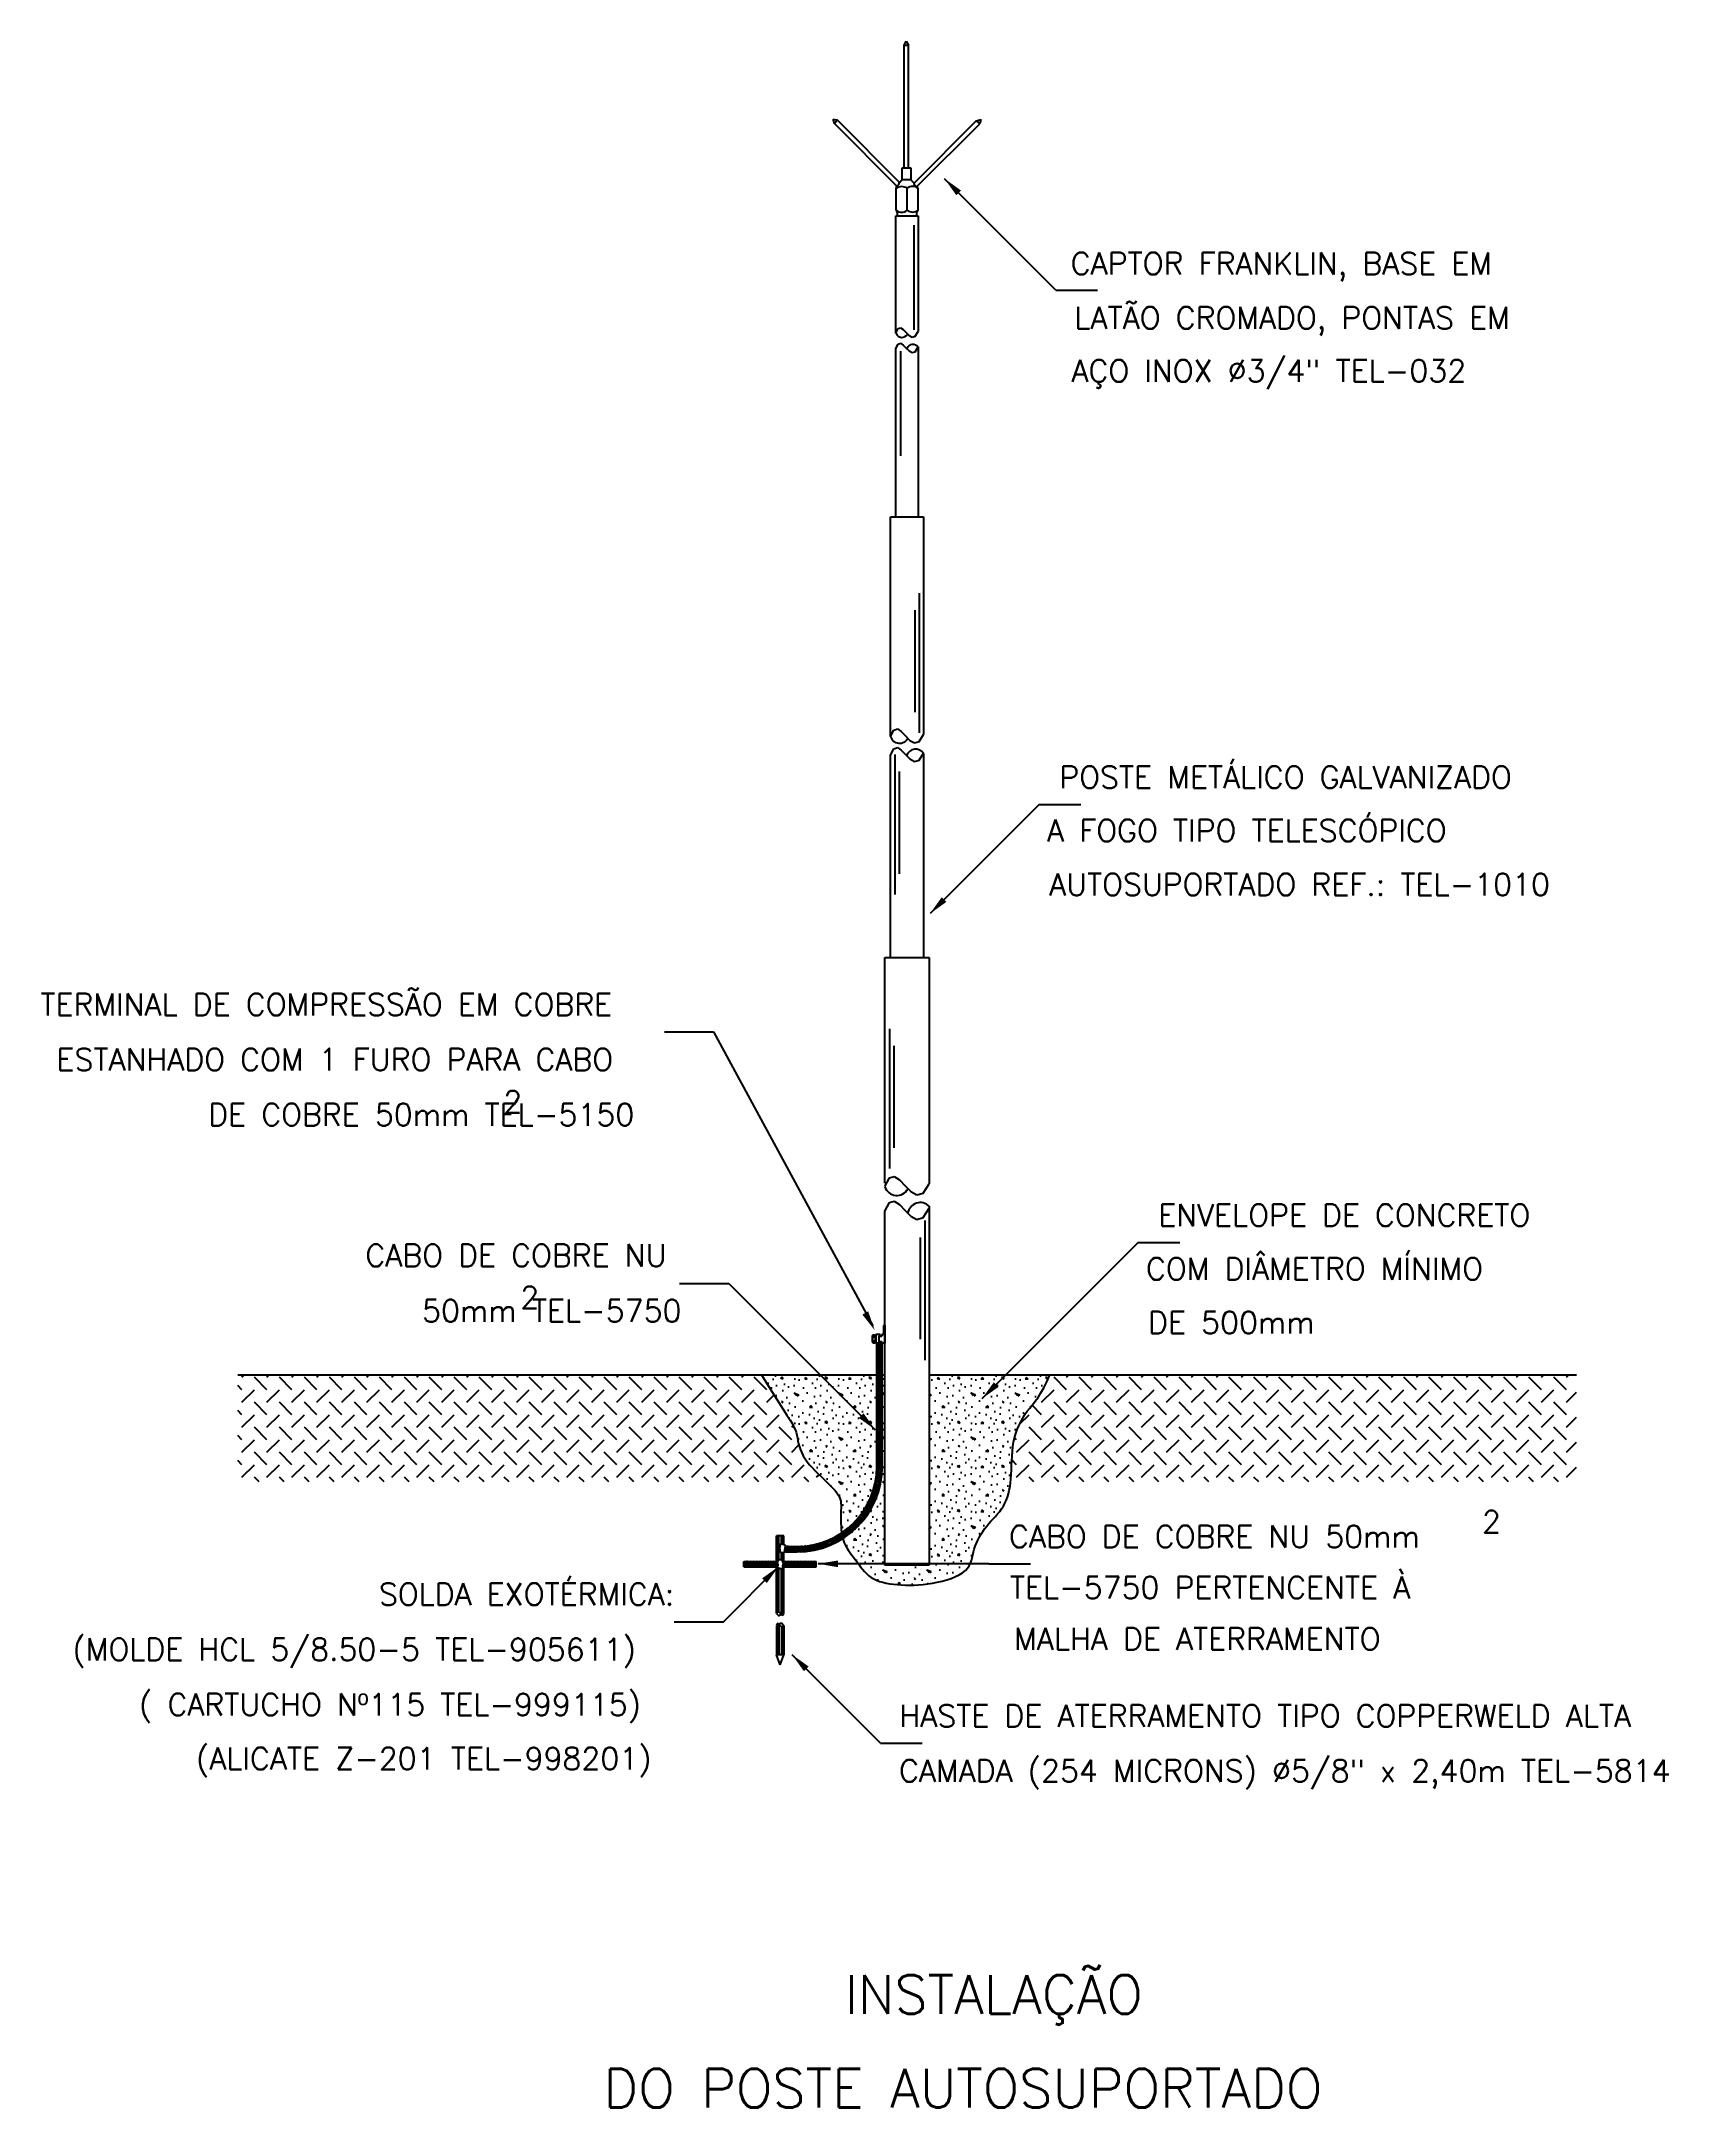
# Model space of a CAD drawing. Header units: millimetres. Extents: x -5945.1 to -5930.3, y -4739.2 to -4720.5.
import ezdxf
from ezdxf.enums import TextEntityAlignment as Align

# ---------------------------------------------------------------- set-up
doc = ezdxf.new("R2010")
doc.units = ezdxf.units.MM
doc.header["$LTSCALE"] = 10
doc.layers.add('Termotécnica', color=7, linetype='Continuous')
doc.styles.add('r140', font='romans.shx')
doc.styles.add('r80', font='romans.shx')

msp = doc.modelspace()

# ---------------------------------------------------------------- texts
at = {"layer": 'Termotécnica', "color": 2, "style": 'r80'}
for s, p in [('CAPTOR FRANKLIN, BASE EM ', (-5935.748, -4722.662)), ('POSTE METÁLICO GALVANIZADO ', (-5935.852, -4727.313)), ('ENVELOPE DE CONCRETO', (-5934.956, -4731.279)), ('CABO DE COBRE NU 50mm ', (-5936.307, -4734.188)), ('HASTE DE ATERRAMENTO TIPO COPPERWELD ALTA', (-5937.3, -4735.811))]:
    msp.add_text(s, height=0.2, dxfattribs=at).set_placement(p, align=Align.BOTTOM_LEFT)
for s, p in [('LATÃO CROMADO, PONTAS EM ', (-5935.715, -4722.994)), ('AÇO INOX %%c3/4" TEL-032', (-5935.742, -4723.474)), (' AUTOSUPORTADO REF.: TEL-1010', (-5936.081, -4728.124)), ('TERMINAL DE COMPRESSÃO EM COBRE', (-5945.078, -4729.21)), ('ESTANHADO COM 1 FURO PARA CABO', (-5944.932, -4729.709)), ('2', (-5940.887, -4730.093)), ('DE COBRE 50mm TEL-5150', (-5943.558, -4730.208)), ('CABO DE COBRE NU ', (-5942.135, -4731.482)), ('2', (-5940.733, -4731.863)), ('50mm TEL-5750', (-5941.622, -4731.983)), (' DE 500mm', (-5935.185, -4732.09)), ('2', (-5932.025, -4733.893)), ('SOLDA EXOTÉRMICA:', (-5942.013, -4734.55)), ('(MOLDE HCL 5/8.50-5 TEL-905611) ', (-5944.787, -4735.049)), ('( CARTUCHO Nº115 TEL-999115) ', (-5944.184, -4735.549)), ('(ALICATE Z-201 TEL-998201)', (-5943.668, -4736.038)), ('CAMADA (254 MICRONS) %%C5/8" x 2,40m TEL-5814', (-5937.303, -4736.149))]:
    msp.add_text(s, height=0.2, dxfattribs=at).set_placement(p, align=Align.MIDDLE_LEFT)
for s, p in [(' A FOGO TIPO TELESCÓPICO ', (-5936.1, -4727.536)), (' COM DIÂMETRO MÍNIMO', (-5935.204, -4731.503)), ('TEL-5750 PERTENCENTE À', (-5936.3, -4734.388)), ('MALHA DE ATERRAMENTO', (-5936.261, -4734.854))]:
    msp.add_text(s, height=0.2, dxfattribs=at).set_placement(p, align=Align.TOP_LEFT)
at = {"layer": 'Termotécnica', "color": 5, "style": 'r140'}
for s, p in [(' INSTALAÇÃO ', (-5936.445, -4738.453)), ('DO POSTE AUTOSUPORTADO', (-5936.725, -4739.303))]:
    msp.add_text(s, height=0.35, dxfattribs=at).set_placement(p, align=Align.BOTTOM_CENTER)

# ---------------------------------------------------------------- hatches: boundary and pattern name
at = {"layer": 'Termotécnica'}
h = msp.add_hatch(dxfattribs=at)
h.set_pattern_fill('CHECKERED', color=1, scale=0.16, angle=45, style=0)
h.set_pattern_definition([(45, (-5947.77926, -4745.25651), (0, 0.2262742), [0.16, -0.16]), (135, (-5947.77926, -4745.14337), (-0.2262742, 0), [0.16, -0.16])])
h.paths.add_polyline_path([(-5943.291, -4733.533), (-5937.959, -4733.533), (-5937.966, -4733.526), (-5937.991, -4733.503), (-5938.015, -4733.479), (-5938.041, -4733.455), (-5938.065, -4733.429), (-5938.09, -4733.404), (-5938.113, -4733.377), (-5938.134, -4733.351), (-5938.154, -4733.324), (-5938.171, -4733.296), (-5938.185, -4733.269), (-5938.197, -4733.242), (-5938.206, -4733.215), (-5938.213, -4733.188), (-5938.219, -4733.161), (-5938.224, -4733.135), (-5938.229, -4733.109), (-5938.236, -4733.084), (-5938.244, -4733.06), (-5938.255, -4733.036), (-5938.269, -4733.008), (-5938.29, -4732.974), (-5938.318, -4732.929), (-5938.357, -4732.87), (-5938.406, -4732.791), (-5938.469, -4732.691), (-5938.548, -4732.563), (-5943.291, -4732.563)])
h.paths.add_polyline_path([(-5935.938, -4732.563), (-5935.965, -4732.627), (-5935.992, -4732.681), (-5936.019, -4732.728), (-5936.045, -4732.768), (-5936.071, -4732.803), (-5936.096, -4732.834), (-5936.12, -4732.864), (-5936.142, -4732.894), (-5936.164, -4732.924), (-5936.183, -4732.956), (-5936.202, -4732.989), (-5936.218, -4733.024), (-5936.233, -4733.059), (-5936.246, -4733.096), (-5936.257, -4733.134), (-5936.266, -4733.174), (-5936.272, -4733.215), (-5936.277, -4733.256), (-5936.28, -4733.299), (-5936.282, -4733.341), (-5936.284, -4733.383), (-5936.286, -4733.425), (-5936.287, -4733.465), (-5936.29, -4733.504), (-5936.293, -4733.533), (-5931.17, -4733.533), (-5931.17, -4732.563)])
h = msp.add_hatch(dxfattribs=at)
h.set_pattern_fill('CONC', color=1, scale=0.4, style=0)
h.set_pattern_definition([(0, (-5948.05995, -4745.48043), (0, 0.4), [0, -0.4]), (0, (-5948.05595, -4745.62043), (0, 0.4), [0, -0.4]), (0, (-5948.04395, -4745.40443), (0, 0.4), [0, -0.4]), (338.1986, (-5948.251945, -4745.52843), (1.2000001, -0.39999996), [0.043081, -2.110985]), (216.8699, (-5948.211945, -4745.54443), (1.19999997, 0.80000005), [0.02, -1.98]), (130.6013, (-5948.227945, -4745.55643), (2.00000017, -2.39999961), [0.036878, -3.6509396, 0]), (206.5651, (-5948.35995, -4745.60443), (-0.3999997, -0.4000005), [0.0089444, -0.885483, 0]), (326.3099, (-5948.36795, -4745.60843), (0.7999998, -0.4000005), [0.014422, -1.427798]), (108.4349, (-5948.35595, -4745.61643), (-0.3999994, 0.8000002), [0.012649, -1.252262, 0]), (225, (-5948.10395, -4745.64443), (0, -0.4), [0.0169704, -0.548715, 0]), (0, (-5948.11595, -4745.65643), (0.4, 0.4), [0.024, -0.376, 0]), (135, (-5948.09195, -4745.65643), (-0.4, 0), [0.0169704, -0.548715, 0]), (251.5651, (-5948.15195, -4745.38843), (0.3999994, 0.8000002), [0.012649, -1.252262, 0]), (0, (-5948.15595, -4745.40043), (0.4, 0.4), [0.02, -0.38, 0]), (143.1301, (-5948.135945, -4745.40043), (-1.19999997, 0.80000005), [0.02, -1.98]), (213.6901, (-5948.36395, -4745.38443), (0.7999998, 0.4000005), [0.014422, -1.427798]), (341.5651, (-5948.37595, -4745.39243), (-0.8000002, 0.3999994), [0.025298, -1.239613]), (126.8699, (-5948.351945, -4745.40043), (0.80000005, -1.19999997), [0.02, -1.98]), (0, (-5948.24795, -4745.40043), (0, 0.4), [0, -0.4]), (0, (-5948.35595, -4745.50443), (0, 0.4), [0, -0.4]), (0, (-5948.24395, -4745.65243), (0, 0.4), [0, -0.4]), (0, (-5948.13595, -4745.52843), (0, 0.4), [0, -0.4]), (0, (-5948.25195, -4745.46043), (0, 0.4), [0, -0.4]), (0, (-5948.33995, -4745.44843), (0, 0.4), [0, -0.4]), (0, (-5948.30395, -4745.47243), (0, 0.4), [0, -0.4]), (0, (-5948.31995, -4745.56843), (0, 0.4), [0, -0.4]), (0, (-5948.41595, -4745.55243), (0, 0.4), [0, -0.4]), (0, (-5948.41195, -4745.46043), (0, 0.4), [0, -0.4]), (0, (-5948.42395, -4745.37243), (0, 0.4), [0, -0.4]), (0, (-5948.29995, -4745.35643), (0, 0.4), [0, -0.4]), (0, (-5948.21195, -4745.34043), (0, 0.4), [0, -0.4]), (0, (-5948.07195, -4745.35643), (0, 0.4), [0, -0.4]), (0, (-5948.16795, -4745.48043), (0, 0.4), [0, -0.4]), (0, (-5948.20795, -4745.40843), (0, 0.4), [0, -0.4]), (0, (-5948.17595, -4745.60043), (0, 0.4), [0, -0.4]), (0, (-5948.29595, -4745.62043), (0, 0.4), [0, -0.4]), (0, (-5948.17595, -4745.70843), (0, 0.4), [0, -0.4]), (0, (-5948.30795, -4745.68443), (0, 0.4), [0, -0.4]), (0, (-5948.43595, -4745.69643), (0, 0.4), [0, -0.4]), (0, (-5948.38795, -4745.71643), (0, 0.4), [0, -0.4]), (0, (-5948.38395, -4745.66043), (0, 0.4), [0, -0.4]), (0, (-5948.11595, -4745.72443), (0, 0.4), [0, -0.4]), (0, (-5948.06795, -4745.56043), (0, 0.4), [0, -0.4]), (0, (-5948.08795, -4745.44043), (0, 0.4), [0, -0.4]), (0, (-5948.27195, -4745.72843), (0, 0.4), [0, -0.4])])
h.paths.add_polyline_path([(-5937.505, -4733.397), (-5937.505, -4732.563), (-5938.548, -4732.563), (-5938.469, -4732.691), (-5938.406, -4732.791), (-5938.357, -4732.87), (-5938.318, -4732.929), (-5938.29, -4732.974), (-5938.269, -4733.008), (-5938.255, -4733.036), (-5938.244, -4733.06), (-5938.236, -4733.084), (-5938.229, -4733.109), (-5938.224, -4733.135), (-5938.219, -4733.161), (-5938.213, -4733.188), (-5938.206, -4733.215), (-5938.197, -4733.242), (-5938.185, -4733.269), (-5938.171, -4733.296), (-5938.154, -4733.324), (-5938.134, -4733.351), (-5938.113, -4733.377), (-5938.09, -4733.404), (-5938.065, -4733.429), (-5938.041, -4733.455), (-5938.015, -4733.479), (-5937.991, -4733.503), (-5937.966, -4733.526), (-5937.943, -4733.549), (-5937.921, -4733.571), (-5937.901, -4733.592), (-5937.882, -4733.612), (-5937.867, -4733.632), (-5937.854, -4733.651), (-5937.844, -4733.67), (-5937.837, -4733.689), (-5937.832, -4733.707), (-5937.829, -4733.727), (-5937.828, -4733.747), (-5937.828, -4733.769), (-5937.829, -4733.792), (-5937.829, -4733.817), (-5937.83, -4733.845), (-5937.83, -4733.874), (-5937.83, -4733.905), (-5937.828, -4733.937), (-5937.826, -4733.968), (-5937.823, -4733.994, 0.249446)])
h.paths.add_polyline_path([(-5936.659, -4734.274), (-5936.656, -4734.268), (-5936.647, -4734.244), (-5936.64, -4734.219), (-5936.634, -4734.193), (-5936.629, -4734.167), (-5936.622, -4734.141), (-5936.613, -4734.114), (-5936.603, -4734.088), (-5936.591, -4734.061), (-5936.577, -4734.035), (-5936.563, -4734.009), (-5936.546, -4733.983), (-5936.529, -4733.959), (-5936.51, -4733.935), (-5936.491, -4733.911), (-5936.471, -4733.889), (-5936.451, -4733.867), (-5936.431, -4733.845), (-5936.411, -4733.823), (-5936.392, -4733.8), (-5936.375, -4733.777), (-5936.359, -4733.753), (-5936.345, -4733.727), (-5936.332, -4733.7), (-5936.321, -4733.671), (-5936.312, -4733.641), (-5936.305, -4733.609), (-5936.298, -4733.576), (-5936.294, -4733.541), (-5936.29, -4733.504), (-5936.287, -4733.465), (-5936.286, -4733.425), (-5936.284, -4733.383), (-5936.282, -4733.341), (-5936.28, -4733.299), (-5936.277, -4733.256), (-5936.272, -4733.215), (-5936.266, -4733.174), (-5936.257, -4733.134), (-5936.246, -4733.096), (-5936.233, -4733.059), (-5936.218, -4733.024), (-5936.202, -4732.989), (-5936.183, -4732.956), (-5936.164, -4732.924), (-5936.142, -4732.894), (-5936.12, -4732.864), (-5936.096, -4732.834), (-5936.071, -4732.803), (-5936.045, -4732.768), (-5936.019, -4732.728), (-5935.992, -4732.681), (-5935.965, -4732.627), (-5935.938, -4732.563), (-5937.031, -4732.563), (-5937.031, -4734.274)])
h.paths.add_polyline_path([(-5937.431, -4734.274), (-5937.431, -4732.563), (-5937.456, -4732.563), (-5937.456, -4733.397, -0.000135), (-5937.456, -4733.397, -0.256315), (-5937.812, -4734.046), (-5937.809, -4734.058), (-5937.8, -4734.084), (-5937.789, -4734.109), (-5937.776, -4734.131), (-5937.762, -4734.153), (-5937.747, -4734.174), (-5937.732, -4734.195), (-5937.716, -4734.215), (-5937.7, -4734.236), (-5937.684, -4734.258), (-5937.672, -4734.274)])
h.paths.add_polyline_path([(-5937.672, -4734.274), (-5937.668, -4734.279), (-5937.652, -4734.301), (-5937.635, -4734.323), (-5937.617, -4734.344), (-5937.598, -4734.363), (-5937.578, -4734.382), (-5937.556, -4734.398), (-5937.533, -4734.412), (-5937.507, -4734.424), (-5937.48, -4734.434), (-5937.451, -4734.442), (-5937.42, -4734.449), (-5937.388, -4734.455), (-5937.355, -4734.459), (-5937.32, -4734.463), (-5937.283, -4734.465), (-5937.246, -4734.467), (-5937.207, -4734.468), (-5937.167, -4734.467), (-5937.127, -4734.465), (-5937.085, -4734.462), (-5937.043, -4734.457), (-5937, -4734.45), (-5936.957, -4734.442), (-5936.913, -4734.432), (-5936.871, -4734.419), (-5936.831, -4734.406), (-5936.793, -4734.39), (-5936.758, -4734.373), (-5936.728, -4734.355), (-5936.703, -4734.335), (-5936.683, -4734.314), (-5936.667, -4734.292), (-5936.659, -4734.274), (-5937.031, -4734.274), (-5937.031, -4734.286), (-5937.431, -4734.286), (-5937.431, -4734.274)])

# ---------------------------------------------------------------- linework, layer by layer
at = {"layer": 'Termotécnica', "color": 2}
for p, q in [((-5937.258, -4720.526), (-5937.238, -4720.491)), ((-5937.258, -4721.636), (-5937.258, -4720.526)), ((-5937.258, -4720.526), (-5937.217, -4720.526)), ((-5937.238, -4720.491), (-5937.217, -4720.526)), ((-5937.217, -4721.636), (-5937.217, -4720.526)), ((-5937.889, -4721.236), (-5937.901, -4721.195)), ((-5937.901, -4721.195), (-5937.863, -4721.203)), ((-5937.889, -4721.236), (-5937.863, -4721.203)), ((-5937.323, -4721.802), (-5937.889, -4721.236)), ((-5937.298, -4721.769), (-5937.863, -4721.203)), ((-5937.171, -4721.777), (-5936.605, -4721.211)), ((-5937.138, -4721.803), (-5936.572, -4721.237)), ((-5936.605, -4721.211), (-5936.564, -4721.199)), ((-5936.605, -4721.211), (-5936.572, -4721.237)), ((-5936.564, -4721.199), (-5936.572, -4721.237)), ((-5937.276, -4721.637), (-5937.196, -4721.637)), ((-5937.276, -4721.744), (-5937.276, -4721.637)), ((-5937.196, -4721.637), (-5937.196, -4721.744)), ((-5937.33, -4721.822), (-5937.322, -4721.803)), ((-5937.33, -4722.02), (-5937.33, -4721.822)), ((-5937.298, -4721.769), (-5937.277, -4721.744)), ((-5937.196, -4721.744), (-5937.276, -4721.744)), ((-5937.23, -4722.02), (-5937.23, -4721.821)), ((-5937.168, -4721.773), (-5937.196, -4721.744)), ((-5937.138, -4721.803), (-5937.142, -4721.807)), ((-5937.13, -4721.822), (-5937.139, -4721.804)), ((-5937.13, -4722.02), (-5937.13, -4721.822)), ((-5935.883, -4722.743), (-5936.891, -4721.735)), ((-5937.321, -4722.038), (-5937.321, -4722.071)), ((-5937.141, -4722.071), (-5937.141, -4722.037)), ((-5937.331, -4722.072), (-5937.131, -4722.072)), ((-5937.331, -4723.132), (-5937.331, -4722.072)), ((-5937.131, -4722.072), (-5937.131, -4723.118)), ((-5937.331, -4723.132), (-5937.311, -4723.092)), ((-5937.311, -4723.092), (-5937.289, -4723.086)), ((-5937.289, -4723.086), (-5937.265, -4723.101)), ((-5937.265, -4723.101), (-5937.24, -4723.128)), ((-5937.24, -4723.128), (-5937.213, -4723.154)), ((-5937.213, -4723.154), (-5937.186, -4723.169)), ((-5937.186, -4723.169), (-5937.158, -4723.161)), ((-5937.158, -4723.161), (-5937.131, -4723.118)), ((-5937.331, -4723.272), (-5937.311, -4723.232)), ((-5937.311, -4723.232), (-5937.289, -4723.225)), ((-5937.289, -4723.225), (-5937.265, -4723.241)), ((-5937.265, -4723.241), (-5937.24, -4723.268)), ((-5937.24, -4723.268), (-5937.213, -4723.294)), ((-5937.213, -4723.294), (-5937.186, -4723.309)), ((-5937.186, -4723.309), (-5937.158, -4723.301)), ((-5937.158, -4723.301), (-5937.131, -4723.258)), ((-5937.131, -4723.258), (-5937.131, -4724.797)), ((-5937.381, -4724.797), (-5937.081, -4724.797)), ((-5937.381, -4726.786), (-5937.381, -4724.797)), ((-5937.081, -4724.797), (-5937.081, -4726.766)), ((-5937.381, -4726.786), (-5937.351, -4726.726)), ((-5937.351, -4726.726), (-5937.318, -4726.716)), ((-5937.318, -4726.716), (-5937.283, -4726.74)), ((-5937.381, -4726.955), (-5937.351, -4726.895)), ((-5937.351, -4726.895), (-5937.318, -4726.885)), ((-5937.318, -4726.885), (-5937.283, -4726.909)), ((-5937.283, -4726.74), (-5937.245, -4726.78)), ((-5937.283, -4726.909), (-5937.245, -4726.949)), ((-5937.245, -4726.78), (-5937.205, -4726.82)), ((-5937.205, -4726.82), (-5937.164, -4726.842)), ((-5937.164, -4726.842), (-5937.122, -4726.829)), ((-5937.122, -4726.829), (-5937.081, -4726.766)), ((-5937.245, -4726.949), (-5937.205, -4726.988)), ((-5937.205, -4726.988), (-5937.164, -4727.01)), ((-5937.164, -4727.01), (-5937.122, -4726.998)), ((-5937.122, -4726.998), (-5937.081, -4726.935)), ((-5937.081, -4726.939), (-5937.081, -4728.785)), ((-5936.035, -4727.4), (-5937.023, -4728.388)), ((-5937.431, -4728.785), (-5937.031, -4728.785)), ((-5937.431, -4730.829), (-5937.431, -4728.785)), ((-5937.031, -4728.785), (-5937.031, -4730.833)), ((-5938.983, -4729.459), (-5937.542, -4732.12)), ((-5937.431, -4730.86), (-5937.391, -4730.781)), ((-5937.391, -4730.781), (-5937.347, -4730.768)), ((-5937.347, -4730.768), (-5937.3, -4730.799)), ((-5937.3, -4730.799), (-5937.249, -4730.852)), ((-5937.249, -4730.852), (-5937.196, -4730.905)), ((-5937.086, -4730.918), (-5937.031, -4730.833)), ((-5937.431, -4731.083), (-5937.391, -4731.003)), ((-5937.391, -4731.003), (-5937.347, -4730.99)), ((-5937.347, -4730.99), (-5937.3, -4731.022)), ((-5937.3, -4731.022), (-5937.249, -4731.075)), ((-5937.196, -4730.905), (-5937.141, -4730.934)), ((-5937.141, -4730.934), (-5937.086, -4730.918)), ((-5937.031, -4731.038), (-5937.031, -4734.286)), ((-5937.249, -4731.075), (-5937.196, -4731.127)), ((-5937.196, -4731.127), (-5937.141, -4731.157)), ((-5937.141, -4731.157), (-5937.086, -4731.14)), ((-5937.086, -4731.14), (-5937.031, -4731.056)), ((-5935.139, -4731.366), (-5936.553, -4732.78)), ((-5938.844, -4731.736), (-5937.519, -4733.061)), ((-5937.443, -4732.118), (-5937.443, -4732.2)), ((-5937.431, -4732.118), (-5937.443, -4732.118)), ((-5937.431, -4732.118), (-5937.431, -4732.276)), ((-5937.515, -4732.2), (-5937.515, -4732.276)), ((-5937.475, -4732.2), (-5937.515, -4732.2)), ((-5937.475, -4732.276), (-5937.515, -4732.276)), ((-5937.505, -4733.397), (-5937.505, -4732.276)), ((-5937.487, -4732.212), (-5937.475, -4732.212)), ((-5937.487, -4732.212), (-5937.487, -4732.264)), ((-5937.487, -4732.264), (-5937.475, -4732.264)), ((-5937.485, -4732.214), (-5937.459, -4732.214)), ((-5937.485, -4732.262), (-5937.459, -4732.262)), ((-5937.475, -4732.2), (-5937.475, -4732.212)), ((-5937.475, -4732.276), (-5937.475, -4732.264)), ((-5937.459, -4732.2), (-5937.459, -4732.214)), ((-5937.443, -4732.2), (-5937.459, -4732.2)), ((-5937.459, -4732.276), (-5937.459, -4732.262)), ((-5937.431, -4732.276), (-5937.459, -4732.276)), ((-5937.456, -4733.397), (-5937.456, -4732.276)), ((-5938.34, -4734.166), (-5938.225, -4734.166)), ((-5938.331, -4734.117), (-5938.225, -4734.117)), ((-5938.893, -4734.799), (-5938.394, -4734.3)), ((-5938.708, -4734.301), (-5938.708, -4734.253)), ((-5938.708, -4734.253), (-5938.402, -4734.253)), ((-5938.708, -4734.301), (-5938.407, -4734.301)), ((-5938.359, -4734.253), (-5938.053, -4734.253)), ((-5938.354, -4734.301), (-5938.053, -4734.301)), ((-5938.053, -4734.301), (-5938.053, -4734.253)), ((-5936.49, -4734.274), (-5938.037, -4734.274)), ((-5937.031, -4734.286), (-5937.431, -4734.286)), ((-5937.471, -4735.897), (-5938.271, -4735.098))]:
    msp.add_line(p, q, dxfattribs=at)
at = {"layer": 'Termotécnica', "color": 1}
for p, q in [((-5937.171, -4722.155), (-5937.171, -4723.102)), ((-5935.883, -4722.743), (-5935.505, -4722.743)), ((-5937.291, -4723.296), (-5937.291, -4724.243)), ((-5937.121, -4725.486), (-5937.121, -4726.752)), ((-5937.161, -4725.64), (-5937.161, -4726.564)), ((-5937.341, -4726.949), (-5937.341, -4728.215)), ((-5937.301, -4727.103), (-5937.301, -4728.027)), ((-5936.035, -4727.4), (-5935.657, -4727.4)), ((-5939.428, -4729.459), (-5938.983, -4729.459)), ((-5937.391, -4729.431), (-5937.391, -4730.697)), ((-5937.351, -4729.585), (-5937.351, -4730.508)), ((-5937.071, -4731.165), (-5937.071, -4732.431)), ((-5937.111, -4731.319), (-5937.111, -4732.242)), ((-5935.139, -4731.366), (-5934.76, -4731.366)), ((-5939.29, -4731.736), (-5938.844, -4731.736)), ((-5937.543, -4732.265), (-5937.543, -4732.211)), ((-5937.54, -4732.202), (-5937.519, -4732.202)), ((-5937.54, -4732.22), (-5937.519, -4732.22)), ((-5937.54, -4732.256), (-5937.519, -4732.256)), ((-5937.54, -4732.274), (-5937.519, -4732.274)), ((-5937.515, -4732.211), (-5937.515, -4732.265)), ((-5938.412, -4734.253), (-5938.412, -4734.021)), ((-5938.348, -4734.021), (-5938.412, -4734.021)), ((-5938.404, -4734.253), (-5938.404, -4734.021)), ((-5938.392, -4734.239), (-5938.392, -4734.021)), ((-5938.368, -4734.098), (-5938.368, -4734.021)), ((-5938.356, -4734.098), (-5938.356, -4734.021)), ((-5938.348, -4734.1), (-5938.348, -4734.021)), ((-5938.368, -4734.236), (-5938.368, -4734.174)), ((-5938.355, -4734.098), (-5938.357, -4734.098)), ((-5938.356, -4734.253), (-5938.356, -4734.172)), ((-5938.348, -4734.253), (-5938.348, -4734.17)), ((-5938.412, -4734.723), (-5938.412, -4734.301)), ((-5938.404, -4734.713), (-5938.404, -4734.316)), ((-5938.392, -4734.711), (-5938.392, -4734.314)), ((-5938.38, -4734.24), (-5938.379, -4734.24)), ((-5938.368, -4734.735), (-5938.368, -4734.318)), ((-5938.356, -4734.737), (-5938.356, -4734.312)), ((-5938.348, -4734.723), (-5938.348, -4734.301)), ((-5936.49, -4734.274), (-5936.112, -4734.274)), ((-5939.339, -4734.799), (-5938.893, -4734.799)), ((-5938.412, -4734.832), (-5938.412, -4735.099)), ((-5938.404, -4734.818), (-5938.404, -4735.099)), ((-5938.392, -4734.82), (-5938.392, -4735.099)), ((-5938.368, -4734.843), (-5938.368, -4735.099)), ((-5938.356, -4734.842), (-5938.356, -4735.099)), ((-5938.348, -4734.832), (-5938.348, -4735.099)), ((-5938.38, -4735.188), (-5938.412, -4735.099)), ((-5938.348, -4735.099), (-5938.412, -4735.099)), ((-5938.38, -4735.188), (-5938.348, -4735.099)), ((-5937.471, -4735.897), (-5937.093, -4735.897))]:
    msp.add_line(p, q, dxfattribs=at)
at = {"layer": 'Termotécnica', "color": 3}
for p, q in [((-5943.291, -4732.563), (-5937.505, -4732.563)), ((-5937.456, -4732.563), (-5937.431, -4732.563)), ((-5937.031, -4732.563), (-5931.17, -4732.563))]:
    msp.add_line(p, q, dxfattribs=at)
at = {"layer": 'Termotécnica', "color": 2}
for points in [[(-5937.331, -4724.797), (-5937.331, -4723.272)], [(-5937.381, -4728.785), (-5937.381, -4726.954)], [(-5937.431, -4734.286), (-5937.431, -4731.083)]]:
    msp.add_lwpolyline(points, dxfattribs=at)
at = {"layer": 'Termotécnica', "color": 1}
for points in [[(-5938.548, -4732.563), (-5938.469, -4732.691), (-5938.406, -4732.791), (-5938.357, -4732.87), (-5938.318, -4732.929), (-5938.29, -4732.974), (-5938.269, -4733.008), (-5938.255, -4733.036), (-5938.244, -4733.06), (-5938.236, -4733.084), (-5938.229, -4733.109), (-5938.224, -4733.135), (-5938.219, -4733.161), (-5938.213, -4733.188), (-5938.206, -4733.215), (-5938.197, -4733.242), (-5938.185, -4733.269), (-5938.171, -4733.296), (-5938.154, -4733.324), (-5938.134, -4733.351), (-5938.113, -4733.377), (-5938.09, -4733.404), (-5938.065, -4733.429), (-5938.041, -4733.455), (-5938.015, -4733.479), (-5937.991, -4733.503), (-5937.966, -4733.526), (-5937.943, -4733.549), (-5937.921, -4733.571), (-5937.901, -4733.592), (-5937.882, -4733.612), (-5937.867, -4733.632), (-5937.854, -4733.651), (-5937.844, -4733.67), (-5937.837, -4733.689), (-5937.832, -4733.707), (-5937.829, -4733.727), (-5937.828, -4733.747), (-5937.828, -4733.769), (-5937.829, -4733.792), (-5937.829, -4733.817), (-5937.83, -4733.845), (-5937.83, -4733.874), (-5937.83, -4733.905), (-5937.828, -4733.937), (-5937.826, -4733.968), (-5937.822, -4734), (-5937.816, -4734.03), (-5937.809, -4734.058), (-5937.8, -4734.084), (-5937.789, -4734.109), (-5937.776, -4734.131), (-5937.762, -4734.153), (-5937.747, -4734.174), (-5937.732, -4734.195), (-5937.716, -4734.215), (-5937.7, -4734.236), (-5937.684, -4734.258), (-5937.668, -4734.279), (-5937.652, -4734.301), (-5937.635, -4734.323), (-5937.617, -4734.344), (-5937.598, -4734.363), (-5937.578, -4734.382), (-5937.556, -4734.398), (-5937.533, -4734.412), (-5937.507, -4734.424), (-5937.48, -4734.434), (-5937.451, -4734.442), (-5937.42, -4734.449), (-5937.388, -4734.455), (-5937.355, -4734.459), (-5937.32, -4734.463), (-5937.283, -4734.465), (-5937.246, -4734.467), (-5937.207, -4734.468), (-5937.167, -4734.467), (-5937.127, -4734.465), (-5937.085, -4734.462), (-5937.043, -4734.457), (-5937, -4734.45), (-5936.957, -4734.442), (-5936.913, -4734.432), (-5936.871, -4734.419), (-5936.831, -4734.406), (-5936.793, -4734.39), (-5936.758, -4734.373), (-5936.728, -4734.355), (-5936.703, -4734.335), (-5936.683, -4734.314), (-5936.667, -4734.292), (-5936.656, -4734.268), (-5936.647, -4734.244), (-5936.64, -4734.219), (-5936.634, -4734.193), (-5936.629, -4734.167), (-5936.622, -4734.141), (-5936.613, -4734.114), (-5936.603, -4734.088), (-5936.591, -4734.061), (-5936.577, -4734.035), (-5936.563, -4734.009), (-5936.546, -4733.983), (-5936.529, -4733.959), (-5936.51, -4733.935), (-5936.491, -4733.911), (-5936.471, -4733.889), (-5936.451, -4733.867), (-5936.431, -4733.845), (-5936.411, -4733.823), (-5936.392, -4733.8), (-5936.375, -4733.777), (-5936.359, -4733.753), (-5936.345, -4733.727), (-5936.332, -4733.7), (-5936.321, -4733.671), (-5936.312, -4733.641), (-5936.305, -4733.609), (-5936.298, -4733.576), (-5936.294, -4733.541), (-5936.29, -4733.504), (-5936.287, -4733.465), (-5936.286, -4733.425), (-5936.284, -4733.383), (-5936.282, -4733.341), (-5936.28, -4733.299), (-5936.277, -4733.256), (-5936.272, -4733.215), (-5936.266, -4733.174), (-5936.257, -4733.134), (-5936.246, -4733.096), (-5936.233, -4733.059), (-5936.218, -4733.024), (-5936.202, -4732.989), (-5936.183, -4732.956), (-5936.164, -4732.924), (-5936.142, -4732.894), (-5936.12, -4732.864), (-5936.096, -4732.834), (-5936.071, -4732.803), (-5936.045, -4732.768), (-5936.019, -4732.728), (-5935.992, -4732.681), (-5935.965, -4732.627), (-5935.938, -4732.563)], [(-5938.357, -4734.098), (-5938.358, -4734.098), (-5938.359, -4734.098), (-5938.36, -4734.098), (-5938.361, -4734.098), (-5938.362, -4734.098), (-5938.364, -4734.098), (-5938.365, -4734.098), (-5938.366, -4734.098), (-5938.366, -4734.098), (-5938.367, -4734.098), (-5938.368, -4734.098), (-5938.369, -4734.098), (-5938.37, -4734.099), (-5938.371, -4734.099), (-5938.372, -4734.099), (-5938.372, -4734.099), (-5938.374, -4734.099), (-5938.375, -4734.099), (-5938.376, -4734.1), (-5938.377, -4734.1), (-5938.378, -4734.101), (-5938.379, -4734.101), (-5938.38, -4734.102), (-5938.381, -4734.102), (-5938.381, -4734.103), (-5938.382, -4734.104), (-5938.382, -4734.104), (-5938.383, -4734.105), (-5938.383, -4734.106), (-5938.383, -4734.107), (-5938.383, -4734.108), (-5938.383, -4734.109), (-5938.383, -4734.111), (-5938.383, -4734.112), (-5938.383, -4734.114), (-5938.383, -4734.115), (-5938.383, -4734.117), (-5938.383, -4734.118), (-5938.383, -4734.12), (-5938.384, -4734.121), (-5938.384, -4734.122), (-5938.384, -4734.123), (-5938.384, -4734.124), (-5938.385, -4734.125), (-5938.385, -4734.126), (-5938.386, -4734.127), (-5938.386, -4734.128), (-5938.386, -4734.129), (-5938.386, -4734.13), (-5938.387, -4734.132), (-5938.387, -4734.133), (-5938.386, -4734.134), (-5938.386, -4734.135), (-5938.386, -4734.137), (-5938.386, -4734.138), (-5938.385, -4734.139), (-5938.385, -4734.141), (-5938.384, -4734.142), (-5938.384, -4734.144), (-5938.383, -4734.145), (-5938.383, -4734.146), (-5938.382, -4734.148), (-5938.382, -4734.149), (-5938.382, -4734.15), (-5938.382, -4734.151), (-5938.382, -4734.153), (-5938.382, -4734.154), (-5938.382, -4734.155), (-5938.382, -4734.157), (-5938.382, -4734.158), (-5938.382, -4734.159), (-5938.382, -4734.161), (-5938.381, -4734.162), (-5938.381, -4734.164), (-5938.38, -4734.166), (-5938.38, -4734.167), (-5938.379, -4734.169), (-5938.378, -4734.17), (-5938.377, -4734.171), (-5938.376, -4734.172), (-5938.375, -4734.173), (-5938.374, -4734.174), (-5938.373, -4734.174), (-5938.372, -4734.174), (-5938.371, -4734.174), (-5938.37, -4734.174), (-5938.368, -4734.174), (-5938.367, -4734.174), (-5938.366, -4734.174), (-5938.365, -4734.174), (-5938.364, -4734.173), (-5938.363, -4734.173), (-5938.361, -4734.173), (-5938.36, -4734.173), (-5938.359, -4734.172), (-5938.357, -4734.172), (-5938.356, -4734.172), (-5938.354, -4734.171), (-5938.353, -4734.171), (-5938.351, -4734.171), (-5938.349, -4734.171), (-5938.348, -4734.17), (-5938.346, -4734.17), (-5938.345, -4734.169), (-5938.344, -4734.169), (-5938.343, -4734.168), (-5938.342, -4734.168), (-5938.341, -4734.167), (-5938.34, -4734.166), (-5938.339, -4734.165), (-5938.339, -4734.164), (-5938.338, -4734.163), (-5938.338, -4734.161), (-5938.337, -4734.16), (-5938.337, -4734.158), (-5938.337, -4734.156), (-5938.337, -4734.154), (-5938.337, -4734.152), (-5938.337, -4734.15), (-5938.337, -4734.147), (-5938.337, -4734.145), (-5938.337, -4734.143), (-5938.336, -4734.141), (-5938.336, -4734.139), (-5938.336, -4734.137), (-5938.336, -4734.135), (-5938.335, -4734.133), (-5938.335, -4734.131), (-5938.335, -4734.13), (-5938.334, -4734.128), (-5938.334, -4734.127), (-5938.333, -4734.125), (-5938.333, -4734.124), (-5938.332, -4734.122), (-5938.332, -4734.121), (-5938.331, -4734.12), (-5938.331, -4734.118), (-5938.331, -4734.117), (-5938.331, -4734.116), (-5938.331, -4734.115), (-5938.331, -4734.114), (-5938.331, -4734.113), (-5938.332, -4734.113), (-5938.332, -4734.112), (-5938.332, -4734.111), (-5938.333, -4734.111), (-5938.333, -4734.11), (-5938.334, -4734.11), (-5938.334, -4734.11), (-5938.335, -4734.109), (-5938.336, -4734.109), (-5938.337, -4734.108), (-5938.338, -4734.107), (-5938.339, -4734.107), (-5938.34, -4734.106), (-5938.341, -4734.105), (-5938.342, -4734.104), (-5938.344, -4734.103), (-5938.345, -4734.102), (-5938.346, -4734.102), (-5938.348, -4734.101), (-5938.349, -4734.1), (-5938.35, -4734.1), (-5938.352, -4734.099), (-5938.353, -4734.099), (-5938.354, -4734.098), (-5938.355, -4734.098)], [(-5938.38, -4734.24), (-5938.381, -4734.24), (-5938.382, -4734.24), (-5938.383, -4734.239), (-5938.384, -4734.239), (-5938.385, -4734.239), (-5938.387, -4734.239), (-5938.388, -4734.239), (-5938.389, -4734.238), (-5938.39, -4734.238), (-5938.391, -4734.238), (-5938.392, -4734.239), (-5938.393, -4734.239), (-5938.394, -4734.239), (-5938.395, -4734.239), (-5938.396, -4734.24), (-5938.397, -4734.24), (-5938.397, -4734.24), (-5938.398, -4734.241), (-5938.399, -4734.241), (-5938.4, -4734.242), (-5938.4, -4734.243), (-5938.401, -4734.243), (-5938.401, -4734.244), (-5938.401, -4734.245), (-5938.402, -4734.246), (-5938.402, -4734.246), (-5938.402, -4734.247), (-5938.402, -4734.248), (-5938.401, -4734.249), (-5938.401, -4734.25), (-5938.401, -4734.251), (-5938.401, -4734.252), (-5938.401, -4734.252), (-5938.402, -4734.253), (-5938.402, -4734.254), (-5938.402, -4734.255), (-5938.403, -4734.256), (-5938.403, -4734.256), (-5938.403, -4734.257), (-5938.404, -4734.258), (-5938.404, -4734.259), (-5938.405, -4734.259), (-5938.405, -4734.26), (-5938.406, -4734.261), (-5938.406, -4734.262), (-5938.406, -4734.263), (-5938.406, -4734.264), (-5938.406, -4734.265), (-5938.406, -4734.266), (-5938.406, -4734.267), (-5938.406, -4734.268), (-5938.405, -4734.27), (-5938.405, -4734.271), (-5938.405, -4734.272), (-5938.404, -4734.274), (-5938.403, -4734.275), (-5938.403, -4734.276), (-5938.402, -4734.278), (-5938.402, -4734.279), (-5938.401, -4734.28), (-5938.401, -4734.281), (-5938.4, -4734.282), (-5938.4, -4734.283), (-5938.4, -4734.284), (-5938.4, -4734.285), (-5938.4, -4734.286), (-5938.4, -4734.287), (-5938.4, -4734.288), (-5938.4, -4734.289), (-5938.401, -4734.29), (-5938.401, -4734.291), (-5938.402, -4734.292), (-5938.402, -4734.292), (-5938.403, -4734.293), (-5938.403, -4734.294), (-5938.404, -4734.295), (-5938.405, -4734.296), (-5938.405, -4734.296), (-5938.406, -4734.297), (-5938.406, -4734.298), (-5938.406, -4734.299), (-5938.407, -4734.3), (-5938.407, -4734.3), (-5938.407, -4734.301), (-5938.407, -4734.302), (-5938.407, -4734.303), (-5938.407, -4734.304), (-5938.408, -4734.305), (-5938.408, -4734.305), (-5938.408, -4734.306), (-5938.408, -4734.307), (-5938.408, -4734.308), (-5938.408, -4734.308), (-5938.408, -4734.309), (-5938.408, -4734.31), (-5938.408, -4734.31), (-5938.408, -4734.311), (-5938.408, -4734.312), (-5938.407, -4734.312), (-5938.407, -4734.313), (-5938.407, -4734.314), (-5938.406, -4734.314), (-5938.405, -4734.315), (-5938.405, -4734.315), (-5938.404, -4734.315), (-5938.404, -4734.316), (-5938.403, -4734.316), (-5938.402, -4734.316), (-5938.402, -4734.316), (-5938.401, -4734.316), (-5938.4, -4734.316), (-5938.399, -4734.316), (-5938.398, -4734.316), (-5938.398, -4734.315), (-5938.397, -4734.315), (-5938.396, -4734.315), (-5938.395, -4734.314), (-5938.394, -4734.314), (-5938.393, -4734.314), (-5938.393, -4734.314), (-5938.392, -4734.313), (-5938.391, -4734.313), (-5938.39, -4734.313), (-5938.389, -4734.313), (-5938.388, -4734.314), (-5938.387, -4734.314), (-5938.386, -4734.314), (-5938.386, -4734.314), (-5938.385, -4734.314), (-5938.384, -4734.315), (-5938.383, -4734.315), (-5938.383, -4734.315), (-5938.382, -4734.316), (-5938.381, -4734.316), (-5938.38, -4734.316), (-5938.379, -4734.317), (-5938.378, -4734.317), (-5938.377, -4734.317), (-5938.375, -4734.318), (-5938.374, -4734.318), (-5938.373, -4734.318), (-5938.371, -4734.318), (-5938.37, -4734.318), (-5938.369, -4734.318), (-5938.368, -4734.318), (-5938.366, -4734.318), (-5938.365, -4734.317), (-5938.364, -4734.317), (-5938.363, -4734.317), (-5938.362, -4734.316), (-5938.361, -4734.316), (-5938.36, -4734.315), (-5938.359, -4734.314), (-5938.359, -4734.314), (-5938.358, -4734.313), (-5938.357, -4734.313), (-5938.356, -4734.312), (-5938.356, -4734.311), (-5938.355, -4734.311), (-5938.354, -4734.31), (-5938.354, -4734.309), (-5938.354, -4734.308), (-5938.353, -4734.308), (-5938.353, -4734.307), (-5938.353, -4734.306), (-5938.353, -4734.305), (-5938.353, -4734.304), (-5938.353, -4734.303), (-5938.353, -4734.302), (-5938.354, -4734.301), (-5938.354, -4734.3), (-5938.354, -4734.299), (-5938.355, -4734.298), (-5938.355, -4734.297), (-5938.355, -4734.296), (-5938.355, -4734.295), (-5938.356, -4734.294), (-5938.356, -4734.293), (-5938.355, -4734.292), (-5938.355, -4734.291), (-5938.355, -4734.289), (-5938.355, -4734.288), (-5938.354, -4734.287), (-5938.354, -4734.286), (-5938.354, -4734.285), (-5938.353, -4734.283), (-5938.353, -4734.282), (-5938.352, -4734.281), (-5938.352, -4734.28), (-5938.352, -4734.279), (-5938.351, -4734.278), (-5938.351, -4734.277), (-5938.351, -4734.275), (-5938.351, -4734.274), (-5938.351, -4734.273), (-5938.351, -4734.272), (-5938.351, -4734.27), (-5938.351, -4734.269), (-5938.351, -4734.268), (-5938.352, -4734.266), (-5938.352, -4734.265), (-5938.353, -4734.264), (-5938.353, -4734.262), (-5938.354, -4734.261), (-5938.355, -4734.26), (-5938.356, -4734.259), (-5938.356, -4734.257), (-5938.357, -4734.256), (-5938.358, -4734.255), (-5938.358, -4734.253), (-5938.359, -4734.252), (-5938.359, -4734.251), (-5938.359, -4734.25), (-5938.36, -4734.248), (-5938.36, -4734.247), (-5938.36, -4734.246), (-5938.36, -4734.245), (-5938.36, -4734.244), (-5938.36, -4734.243), (-5938.36, -4734.242), (-5938.36, -4734.241), (-5938.361, -4734.24), (-5938.361, -4734.24), (-5938.361, -4734.239), (-5938.361, -4734.238), (-5938.362, -4734.238), (-5938.362, -4734.237), (-5938.363, -4734.237), (-5938.363, -4734.237), (-5938.364, -4734.237), (-5938.365, -4734.236), (-5938.366, -4734.236), (-5938.367, -4734.236), (-5938.368, -4734.236), (-5938.369, -4734.236), (-5938.37, -4734.236), (-5938.371, -4734.237), (-5938.371, -4734.237), (-5938.372, -4734.237), (-5938.373, -4734.237), (-5938.374, -4734.238), (-5938.375, -4734.238), (-5938.376, -4734.238), (-5938.376, -4734.239), (-5938.377, -4734.239), (-5938.378, -4734.239), (-5938.379, -4734.24)]]:
    msp.add_lwpolyline(points, dxfattribs=at)
at = {"layer": 'Termotécnica', "color": 1, "ltscale": 10}
for points in [[(-5938.412, -4734.723), (-5938.403, -4734.711), (-5938.394, -4734.71), (-5938.385, -4734.716), (-5938.377, -4734.725), (-5938.369, -4734.734), (-5938.362, -4734.739), (-5938.355, -4734.736), (-5938.348, -4734.723)], [(-5938.412, -4734.723), (-5938.406, -4734.73), (-5938.401, -4734.736), (-5938.397, -4734.739), (-5938.393, -4734.741), (-5938.389, -4734.741), (-5938.385, -4734.739), (-5938.379, -4734.736), (-5938.371, -4734.732)], [(-5938.348, -4734.832), (-5938.358, -4734.843), (-5938.367, -4734.844), (-5938.375, -4734.839), (-5938.383, -4734.829), (-5938.391, -4734.821), (-5938.398, -4734.816), (-5938.405, -4734.819), (-5938.412, -4734.832)], [(-5938.348, -4734.832), (-5938.355, -4734.825), (-5938.359, -4734.819), (-5938.363, -4734.815), (-5938.367, -4734.814), (-5938.371, -4734.814), (-5938.376, -4734.815), (-5938.382, -4734.818), (-5938.389, -4734.823)]]:
    msp.add_lwpolyline(points, dxfattribs=at)
at = {"layer": 'Termotécnica', "color": 2}
for centre, radius, start, end in [((-5937.279, -4721.898), 0.0913, 57.3605, 123.7373), ((-5937.345, -4721.761), 0.0474, 297.8814, 350.548), ((-5937.181, -4721.885), 0.0808, 51.243, 127.6592), ((-5937.132, -4721.768), 0.0396, 193.074, 255.6545), ((-5937.28, -4721.958), 0.08, 231.338, 308.662), ((-5937.342, -4722.038), 0.0209, 0, 56.4912), ((-5937.18, -4721.956), 0.081, 231.8838, 308.1162), ((-5937.121, -4722.038), 0.0198, 117.8242, 179.9839), ((-5937.277, -4723.115), 0.0565, 197.257, 332.6961), ((-5937.179, -4723.293), 0.0576, 33.2262, 161.0914), ((-5937.3, -4726.761), 0.0847, 197.257, 332.6961), ((-5937.153, -4726.986), 0.0864, 33.2262, 161.0914), ((-5937.323, -4730.827), 0.113, 197.257, 332.6961), ((-5937.111, -4731.117), 0.113, 44.7923, 171.6643), ((-5938.225, -4733.397), 0.769, 270, 0), ((-5938.225, -4733.397), 0.72, 270, 0)]:
    msp.add_arc(centre, radius, start, end, dxfattribs=at)
at = {"layer": 'Termotécnica', "color": 1}
for centre, radius, start, end in [((-5937.53, -4732.211), 0.0135, 138.0212, 221.9788), ((-5937.495, -4732.238), 0.0483, 158.1009, 201.8991), ((-5937.529, -4732.265), 0.0137, 139.0819, 220.9181), ((-5937.529, -4732.211), 0.0135, 318.0803, 41.9197), ((-5937.564, -4732.238), 0.0483, 338.1009, 21.8991), ((-5937.529, -4732.265), 0.0135, 318.0803, 41.9197), ((-5937.231, -4732.218), 0.281, 192.6958, 207.3042), ((-5937.231, -4732.245), 0.281, 192.6958, 207.3042), ((-5937.231, -4732.271), 0.281, 192.6958, 207.3042), ((-5937.231, -4732.192), 0.281, 197.4367, 207.3042), ((-5937.231, -4732.166), 0.281, 203.184, 207.3042), ((-5937.68, -4732.401), 0.227, 8.4803, 28.2103), ((-5937.68, -4732.428), 0.227, 8.4803, 28.2103), ((-5937.68, -4732.454), 0.227, 8.4803, 28.2103), ((-5937.68, -4732.375), 0.227, 8.4803, 25.8961), ((-5937.68, -4732.349), 0.227, 8.4803, 22.4149), ((-5937.68, -4732.322), 0.227, 12.2501, 15.3864), ((-5937.68, -4732.322), 0.227, 8.4803, 11.7428), ((-5937.231, -4732.298), 0.281, 192.6958, 207.3042), ((-5937.231, -4732.324), 0.281, 192.6958, 207.3042), ((-5937.231, -4732.35), 0.281, 192.6958, 207.3042), ((-5937.231, -4732.377), 0.281, 192.6958, 207.3042), ((-5937.231, -4732.403), 0.281, 192.6958, 207.3042), ((-5937.231, -4732.43), 0.281, 192.6958, 207.3042), ((-5937.231, -4732.456), 0.281, 192.6958, 207.3042), ((-5937.68, -4732.481), 0.227, 8.4803, 28.2103), ((-5937.68, -4732.507), 0.227, 8.4803, 28.2103), ((-5937.68, -4732.533), 0.227, 8.4803, 28.2103), ((-5937.68, -4732.56), 0.227, 8.4803, 28.2103), ((-5937.68, -4732.586), 0.227, 8.4803, 28.2103), ((-5937.68, -4732.613), 0.227, 8.4803, 28.2103), ((-5937.68, -4732.639), 0.227, 8.4803, 28.2103), ((-5937.231, -4732.482), 0.281, 192.6958, 207.3042), ((-5937.231, -4732.509), 0.281, 192.6958, 207.3042), ((-5937.231, -4732.535), 0.281, 192.6958, 207.3042), ((-5937.231, -4732.562), 0.281, 192.6958, 207.3042), ((-5937.231, -4732.588), 0.281, 192.6958, 207.3042), ((-5937.231, -4732.615), 0.281, 192.6958, 207.3042), ((-5937.231, -4732.641), 0.281, 192.6958, 207.3042), ((-5937.68, -4732.666), 0.227, 8.4803, 28.2103), ((-5937.68, -4732.692), 0.227, 8.4803, 28.2103), ((-5937.68, -4732.718), 0.227, 8.4803, 28.2103), ((-5937.68, -4732.745), 0.227, 8.4803, 28.2103), ((-5937.68, -4732.771), 0.227, 8.4803, 28.2103), ((-5937.68, -4732.798), 0.227, 8.4803, 28.2103), ((-5937.68, -4732.824), 0.227, 8.4803, 28.2103), ((-5937.231, -4732.667), 0.281, 192.6958, 207.3042), ((-5937.231, -4732.694), 0.281, 192.6958, 207.3042), ((-5937.231, -4732.72), 0.281, 192.6958, 207.3042), ((-5937.231, -4732.747), 0.281, 192.6958, 207.3042), ((-5937.231, -4732.773), 0.281, 192.6958, 207.3042), ((-5937.231, -4732.799), 0.281, 192.6958, 207.3042), ((-5937.231, -4732.826), 0.281, 192.6958, 207.3042), ((-5937.68, -4732.85), 0.227, 8.4803, 28.2103), ((-5937.68, -4732.877), 0.227, 8.4803, 28.2103), ((-5937.68, -4732.903), 0.227, 8.4803, 28.2103), ((-5937.68, -4732.93), 0.227, 8.4803, 28.2103), ((-5937.68, -4732.956), 0.227, 8.4803, 28.2103), ((-5937.68, -4732.983), 0.227, 8.4803, 28.2103), ((-5937.68, -4733.009), 0.227, 8.4803, 28.2103), ((-5937.231, -4732.852), 0.281, 192.6958, 207.3042), ((-5937.231, -4732.879), 0.281, 192.6958, 207.3042), ((-5937.231, -4732.905), 0.281, 192.6958, 207.3042), ((-5937.231, -4732.931), 0.281, 192.6958, 207.3042), ((-5937.231, -4732.958), 0.281, 192.6958, 207.3042), ((-5937.231, -4732.984), 0.281, 192.6958, 207.3042), ((-5937.232, -4733.008), 0.281, 193.316, 207.3042), ((-5937.232, -4733.034), 0.281, 193.316, 207.3042), ((-5937.68, -4733.035), 0.227, 8.4803, 28.2103), ((-5937.68, -4733.062), 0.227, 8.4803, 28.2103), ((-5937.68, -4733.088), 0.227, 8.4803, 28.2103), ((-5937.68, -4733.115), 0.227, 8.4803, 28.2103), ((-5937.68, -4733.141), 0.227, 8.4803, 28.2103), ((-5937.68, -4733.167), 0.227, 8.4803, 28.2103), ((-5937.68, -4733.194), 0.227, 8.4803, 28.2103), ((-5937.231, -4733.062), 0.281, 192.6958, 207.3042), ((-5937.231, -4733.088), 0.281, 192.6958, 207.3042), ((-5937.231, -4733.114), 0.281, 192.6958, 207.3042), ((-5937.231, -4733.141), 0.281, 192.6958, 207.3042), ((-5937.231, -4733.167), 0.281, 192.6958, 207.3042), ((-5937.231, -4733.194), 0.281, 192.6958, 207.3042), ((-5937.231, -4733.22), 0.281, 192.6958, 207.3042), ((-5937.68, -4733.22), 0.227, 8.4803, 28.2103), ((-5937.681, -4733.244), 0.227, 8.4803, 28.2103), ((-5937.681, -4733.27), 0.227, 8.4803, 28.2103), ((-5937.68, -4733.298), 0.227, 8.4803, 28.2103), ((-5937.68, -4733.324), 0.227, 8.4803, 28.2103), ((-5937.68, -4733.35), 0.227, 8.4803, 28.2103), ((-5937.68, -4733.377), 0.227, 8.4803, 28.2103), ((-5937.831, -4733.57), 0.347, 10.2572, 21.0255), ((-5937.809, -4733.486), 0.347, 18.6407, 28.6872), ((-5937.81, -4733.511), 0.347, 18.6407, 28.6872), ((-5937.816, -4733.529), 0.347, 15.7186, 26.4869), ((-5937.822, -4733.551), 0.347, 13.2696, 24.0379), ((-5937.654, -4733.54), 0.183, 357.4444, 21.9648), ((-5937.648, -4733.511), 0.183, 359.8934, 24.4138), ((-5937.68, -4733.403), 0.227, 8.4803, 28.2103), ((-5937.68, -4733.43), 0.227, 8.4803, 28.2103), ((-5937.68, -4733.456), 0.227, 9.0658, 28.2103), ((-5937.643, -4733.484), 0.183, 2.8155, 27.3359), ((-5937.842, -4733.536), 0.396, 13.8962, 24.0275), ((-5937.89, -4733.667), 0.347, 355.0742, 5.8425), ((-5937.709, -4733.68), 0.183, 342.8924, 7.4128), ((-5937.875, -4733.648), 0.347, 358.7176, 9.4859), ((-5937.863, -4733.631), 0.347, 1.4448, 12.2131), ((-5937.695, -4733.654), 0.183, 345.6196, 10.14), ((-5937.852, -4733.613), 0.347, 4.0233, 14.7916), ((-5937.84, -4733.593), 0.347, 7.5634, 18.3317), ((-5937.684, -4733.629), 0.183, 348.1981, 12.7185), ((-5937.671, -4733.598), 0.183, 351.7382, 16.2586), ((-5937.662, -4733.568), 0.183, 354.432, 18.9525), ((-5937.993, -4733.762), 0.347, 337.4424, 348.2107), ((-5937.802, -4733.807), 0.183, 327.7716, 352.292), ((-5937.974, -4733.749), 0.347, 340.4528, 351.2211), ((-5937.954, -4733.734), 0.347, 343.5968, 354.3651), ((-5937.781, -4733.783), 0.183, 330.5341, 355.0545), ((-5937.936, -4733.717), 0.347, 346.3593, 357.1275), ((-5937.761, -4733.76), 0.183, 333.6824, 358.2028), ((-5937.92, -4733.702), 0.347, 349.5076, 0.2759), ((-5937.742, -4733.734), 0.183, 336.5028, 1.0232), ((-5937.904, -4733.685), 0.347, 352.328, 3.0963), ((-5937.726, -4733.709), 0.183, 339.249, 3.7694), ((-5938.154, -4733.822), 0.347, 313.8368, 324.6051), ((-5938.133, -4733.818), 0.347, 316.6198, 327.388), ((-5937.979, -4733.932), 0.183, 306.0149, 330.5354), ((-5938.114, -4733.814), 0.347, 319.271, 330.0393), ((-5937.954, -4733.92), 0.183, 309.1318, 333.6522), ((-5938.093, -4733.807), 0.347, 321.8401, 332.6084), ((-5937.928, -4733.906), 0.183, 311.8357, 336.3562), ((-5938.074, -4733.802), 0.347, 324.957, 335.7252), ((-5937.901, -4733.889), 0.183, 314.8575, 339.3779), ((-5938.054, -4733.793), 0.347, 327.6609, 338.4292), ((-5937.872, -4733.869), 0.183, 318.5845, 343.1049), ((-5938.033, -4733.783), 0.347, 330.6827, 341.451), ((-5937.849, -4733.851), 0.183, 321.6172, 346.1376), ((-5938.011, -4733.772), 0.347, 334.4097, 345.1779), ((-5937.826, -4733.831), 0.183, 324.6276, 349.1481), ((-5938.374, -4733.942), 0.227, 278.6845, 298.2103), ((-5938.427, -4733.942), 0.227, 293.4052, 298.2103), ((-5938.4, -4733.942), 0.227, 286.0953, 298.2103), ((-5938.217, -4734.391), 0.281, 102.6958, 114.9638), ((-5938.244, -4734.391), 0.281, 102.6958, 108.5788), ((-5938.191, -4734.391), 0.281, 102.6958, 117.3042), ((-5938.347, -4733.942), 0.227, 278.4803, 298.2103), ((-5938.164, -4734.391), 0.281, 102.6958, 117.3042), ((-5938.321, -4733.942), 0.227, 278.4803, 298.2103), ((-5938.138, -4734.391), 0.281, 102.6958, 117.3042), ((-5938.295, -4733.942), 0.227, 278.4803, 298.2103), ((-5937.961, -4734.735), 0.656, 109.1845, 115.2154), ((-5938.259, -4733.985), 0.183, 278.8416, 303.3621), ((-5937.341, -4736.09), 2.135, 112.1736, 114.1323), ((-5938.236, -4733.986), 0.183, 280.3696, 304.89), ((-5938.783, -4732.737), 1.525, 292.9799, 295.9586), ((-5938.211, -4733.986), 0.183, 283.2311, 307.7515), ((-5936.941, -4736.424), 2.59, 116.4362, 118.0237), ((-5938.186, -4733.984), 0.183, 284.964, 309.4844), ((-5938.285, -4733.824), 0.347, 296.1948, 306.9631), ((-5938.162, -4733.982), 0.183, 287.4996, 312.02), ((-5938.268, -4733.827), 0.347, 299.0563, 309.8246), ((-5938.138, -4733.979), 0.183, 289.5458, 314.0662), ((-5938.248, -4733.827), 0.347, 300.7892, 311.5575), ((-5938.113, -4733.975), 0.183, 292.3499, 316.8703), ((-5938.231, -4733.828), 0.347, 303.3248, 314.0931), ((-5938.213, -4733.827), 0.347, 305.371, 316.1393), ((-5938.087, -4733.97), 0.183, 295.2714, 319.7918), ((-5938.195, -4733.827), 0.347, 308.1751, 318.9434), ((-5938.058, -4733.962), 0.183, 298.0116, 322.532), ((-5938.176, -4733.826), 0.347, 311.0966, 321.8649), ((-5938.031, -4733.953), 0.183, 300.7946, 325.315), ((-5938.005, -4733.943), 0.183, 303.4458, 327.9662), ((-5938.613, -4734.527), 0.281, 102.6958, 109.6907), ((-5938.587, -4734.527), 0.281, 102.6958, 115.5295), ((-5938.743, -4734.077), 0.227, 279.0487, 298.2103), ((-5938.796, -4734.077), 0.227, 292.9854, 298.2103), ((-5938.77, -4734.077), 0.227, 285.8956, 298.2103), ((-5938.56, -4734.527), 0.281, 102.6958, 117.3042), ((-5938.717, -4734.077), 0.227, 278.4803, 298.2103), ((-5938.534, -4734.527), 0.281, 102.6958, 117.3042), ((-5938.691, -4734.077), 0.227, 278.4803, 298.2103), ((-5938.507, -4734.527), 0.281, 102.6958, 117.3042), ((-5938.664, -4734.077), 0.227, 278.4803, 298.2103), ((-5938.481, -4734.527), 0.281, 102.6958, 117.3042), ((-5938.638, -4734.077), 0.227, 278.4803, 298.2103), ((-5938.455, -4734.527), 0.281, 102.6958, 117.3042), ((-5938.611, -4734.077), 0.227, 278.4803, 298.2103), ((-5938.428, -4734.527), 0.281, 102.6958, 117.3042), ((-5938.585, -4734.077), 0.227, 278.4803, 298.2103), ((-5938.402, -4734.527), 0.281, 102.6958, 117.3042), ((-5938.558, -4734.077), 0.227, 278.4803, 298.2103), ((-5938.375, -4734.527), 0.281, 102.6958, 117.3042), ((-5938.532, -4734.077), 0.227, 278.4803, 298.2103), ((-5938.349, -4734.527), 0.281, 102.6958, 117.3042), ((-5938.506, -4734.077), 0.227, 278.4803, 297.2563), ((-5938.323, -4734.527), 0.281, 106.8525, 117.3042), ((-5938.479, -4734.077), 0.227, 278.4803, 290.2765), ((-5938.296, -4734.527), 0.281, 113.0133, 117.3042), ((-5938.453, -4734.077), 0.227, 278.4803, 281.783), ((-5938.27, -4734.527), 0.281, 102.6958, 107.7649), ((-5938.426, -4734.077), 0.227, 288.2333, 298.2103), ((-5938.4, -4734.077), 0.227, 281.6233, 298.2103), ((-5938.453, -4734.077), 0.227, 296.4031, 298.2103), ((-5938.243, -4734.527), 0.281, 102.6958, 112.6155), ((-5938.217, -4734.527), 0.281, 102.6958, 117.3042), ((-5938.374, -4734.077), 0.227, 278.4803, 298.2103), ((-5938.19, -4734.527), 0.281, 102.6958, 117.3042), ((-5938.347, -4734.077), 0.227, 278.4803, 298.2103), ((-5938.164, -4734.527), 0.281, 102.6958, 117.3042), ((-5938.321, -4734.077), 0.227, 278.4803, 298.2103), ((-5938.138, -4734.527), 0.281, 102.6958, 117.3042), ((-5938.294, -4734.077), 0.227, 278.4803, 298.2103), ((-5938.111, -4734.527), 0.281, 102.6958, 117.3042), ((-5938.268, -4734.077), 0.227, 278.4803, 298.2103), ((-5938.085, -4734.527), 0.281, 102.6958, 117.3042), ((-5938.241, -4734.077), 0.227, 278.4803, 298.2103), ((-5938.058, -4734.527), 0.281, 102.6958, 117.3042), ((-5938.215, -4734.077), 0.227, 278.4803, 298.2103), ((-5938.032, -4734.527), 0.281, 102.6958, 117.3042), ((-5938.189, -4734.077), 0.227, 278.4803, 298.2103), ((-5938.006, -4734.527), 0.281, 102.6958, 117.3042), ((-5938.162, -4734.077), 0.227, 278.4803, 298.2103), ((-5937.979, -4734.527), 0.281, 105.1792, 117.3042), ((-5938.136, -4734.077), 0.227, 278.4803, 291.532), ((-5937.953, -4734.527), 0.281, 110.8469, 117.3042), ((-5938.109, -4734.077), 0.227, 278.4803, 284.5018), ((-5937.926, -4734.527), 0.281, 116.7376, 117.3042)]:
    msp.add_arc(centre, radius, start, end, dxfattribs=at)
at = {"layer": 'Termotécnica', "color": 2}
for points in [[(-5936.785, -4721.884), (-5936.743, -4721.841), (-5936.891, -4721.735)], [(-5936.874, -4728.282), (-5936.917, -4728.24), (-5937.023, -4728.388)], [(-5937.583, -4731.989), (-5937.635, -4732.018), (-5937.523, -4732.161)], [(-5936.404, -4732.674), (-5936.446, -4732.632), (-5936.553, -4732.78)], [(-5937.625, -4732.912), (-5937.667, -4732.954), (-5937.519, -4733.061)], [(-5938.543, -4734.406), (-5938.5, -4734.448), (-5938.394, -4734.3)], [(-5937.857, -4734.305), (-5937.857, -4734.245), (-5938.037, -4734.274)], [(-5938.165, -4735.246), (-5938.123, -4735.204), (-5938.271, -4735.098)]]:
    msp.add_solid(points, dxfattribs=at)

msp.set_redraw_order([(e.dxf.handle, doc.entitydb.next_handle()) for e in msp.query("TEXT MTEXT ATTDEF DIMENSION ARC_DIMENSION")])  # texts and dimensions are drawn at this point

doc.saveas('drawing.dxf')
